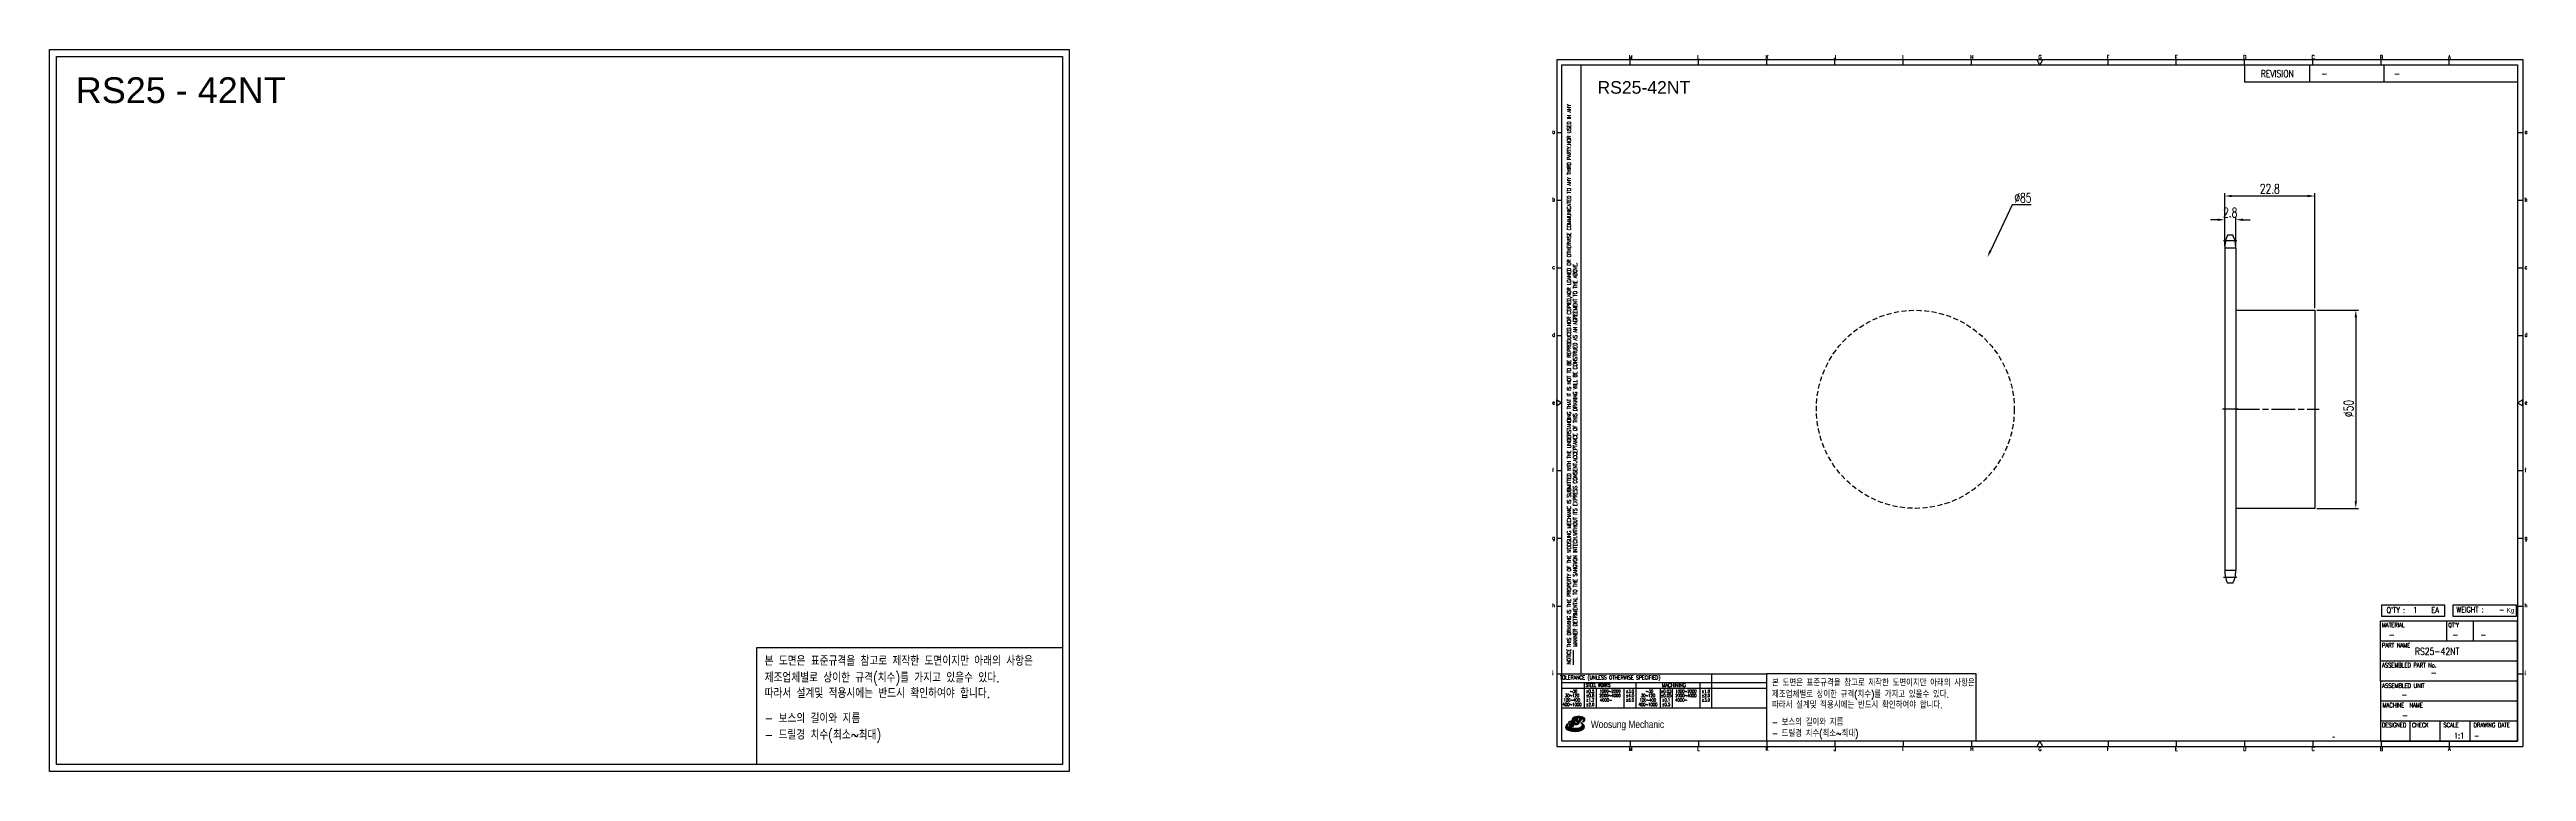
# Model space of a CAD drawing. Header units: millimetres. Extents: x -67764 to -67138, y 1720 to 1903.
import ezdxf
from ezdxf.enums import TextEntityAlignment as Align

# ---------------------------------------------------------------- set-up
doc = ezdxf.new("R2010")
doc.units = ezdxf.units.MM
for name, pattern in [('AM_ISO02W050', [7.5, 6, -1.5]), ('AM_ISO02W050x2', [3.75, 3, -0.75]), ('AM_ISO08W050', [18, 12, -1.5, 3, -1.5]), ('AM_ISO08W050x2', [9, 6, -0.75, 1.5, -0.75]), ('HIDDEN', [9.525, 6.35, -3.175])]:
    doc.linetypes.add(name, pattern=pattern)
for name, color, linetype, lineweight in [('AM_3N', 6, 'AM_ISO02W050', 25), ('AM_7', 4, 'AM_ISO08W050', 25), ('AM_7N', 4, 'AM_ISO08W050', 25)]:
    doc.layers.add(name, color=color, linetype=linetype, lineweight=lineweight)
for name, color, linetype in [('S-DIM', 7, 'Continuous'), ('TITLE', 7, 'Continuous'), ('도면레이아웃', 7, 'Continuous')]:
    doc.layers.add(name, color=color, linetype=linetype)
doc.styles.add('HAN', font='ROMANS.shx', dxfattribs={"width": 0.7, "bigfont": 'whgtxt.shx'})
doc.styles.add('HKD_ST2', font='romans.shx', dxfattribs={"width": 0.7, "height": 4, "bigfont": '@extfont2.shx'})
doc.styles.add('HSG', font='SIMPLEX.shx', dxfattribs={"width": 0.7, "bigfont": 'HSG.shx'})
doc.styles.add('ROMANS', font='romans.shx', dxfattribs={"width": 0.7, "bigfont": 'whgtxt.shx'})
doc.styles.add('SLDTEXTSTYLE4', font='arial.ttf', dxfattribs={"width": 0.8})
doc.styles.get("Standard").update_dxf_attribs({"font": 'arial.ttf'})
doc.dimstyles.new('APP3.5', dxfattribs={"dimtxt": 2.4, "dimasz": 1.8, "dimexe": 0.7, "dimexo": 0.5, "dimgap": 0.6, "dimtad": 1, "dimtoh": 1, "dimdec": 1, "dimrnd": 0.01, "dimzin": 9, "dimdsep": 46, "dimtxsty": 'HSG', "dimcen": 0, "dimclrd": 1, "dimclre": 1, "dimclrt": 256, "dimazin": 2, "dimtp": 1, "dimtm": 1, "dimtfac": 0.5, "dimtdec": 1, "dimtofl": 0, "dimtmove": 0, "dimatfit": 3, "dimfxl": 0, "dimtvp": 1, "dimtolj": 2, "dimlwd": -1, "dimlwe": -1, "dimarcsym": 0})

# ---------------------------------------------------------------- blocks, each defined once
blk = doc.blocks.new('fyjkfytuj')
for p, q in [((-66537.93, 409.63), (-66517.93, 409.63)), ((-66517.93, 409.63), (-66517.93, 359.63)), ((-66517.93, 359.63), (-66537.93, 359.63))]:
    blk.add_line(p, q)
at = {"layer": 'AM_7N', "linetype": 'AM_ISO08W050x2'}
blk.add_line((-66537.93, 384.63), (-66516.85, 384.63), dxfattribs=at)
blk = doc.blocks.new('notice1')
at = {"color": 4}
blk.add_lwpolyline([(-22142.12, 1735.9), (-22053.8, 1735.9), (-22053.8, 1702.07), (-22142.12, 1702.07)], close=True, dxfattribs=at)
at = {"color": 4, "style": 'HAN', "width": 0.8}
for s, p in [('본 도면은 표준규격을 참고로 제작한 도면이지만 아래의 사항은', (-22139.9, 1730.62)), ('제조업체별로 상이한 규격(치수)를 가지고 있을수 있다.', (-22139.9, 1725.78)), ('따라서 설계및 적용시에는 반드시 확인하여야 합니다.', (-22139.9, 1721.28)), ('- 보스의 길이와 지름', (-22139.9, 1714.03)), ('- 드릴경 치수(최소~최대)', (-22139.9, 1709.27))]:
    blk.add_text(s, height=2.7949, dxfattribs=at).set_placement(p)
blk = doc.blocks.new('SUYWSHJH')
at = {"layer": '도면레이아웃'}
h = blk.add_hatch(color=10, dxfattribs=at)
h.paths.add_polyline_path([(1.54, 35.18), (1.55, 34.97), (1.78, 35.03), (2.05, 35.42), (1.91, 35.45), (1.73, 35.17), (1.74, 35.44), (1.55, 35.41), (1.29, 35.04), (1.3, 35.33), (0.94, 35.21), (1.03, 34.8), (1.34, 34.88)])
edge = h.paths.add_edge_path()
edge.add_ellipse((1.8, 35.42), major_axis=(-0.53, 0), ratio=0.487785, start_angle=122.3607, end_angle=403.3957)
edge.add_line((1.41, 35.24), (1.42, 35.26))
edge.add_ellipse((1.8, 35.34), major_axis=(-0.423, 0), ratio=0.444396, start_angle=131.5898, end_angle=386.1941, ccw=False)
edge = h.paths.add_edge_path()
edge.add_ellipse((1.51, 34.81), major_axis=(-0.793, 0), ratio=0.480113, start_angle=314.6763, end_angle=590.8521)
edge.add_ellipse((1.5, 34.96), major_axis=(-0.62, 0), ratio=0.43311, start_angle=331.7024, end_angle=574.4249, ccw=False)
for p, q in [((0, 90.12), (80.15, 90.12)), ((0, 90.12), (0, 33.19)), ((6.09, 89.69), (6.09, 90.12)), ((11.75, 89.69), (11.75, 90.12)), ((17.42, 89.69), (17.42, 90.12)), ((23.08, 89.69), (23.08, 90.12)), ((28.75, 89.69), (28.75, 90.12)), ((34.41, 89.69), (34.41, 90.12)), ((45.74, 89.69), (45.74, 90.12)), ((51.4, 89.69), (51.4, 90.12)), ((57.07, 89.69), (57.07, 90.12)), ((62.73, 89.69), (62.73, 90.12)), ((68.4, 89.69), (68.4, 90.12)), ((74.06, 89.69), (74.06, 90.12)), ((80.15, 90.12), (80.15, 33.19)), ((0, 84.09), (0.42, 84.09)), ((79.73, 84.09), (80.15, 84.09)), ((0, 78.48), (0.42, 78.48)), ((79.73, 78.48), (80.15, 78.48)), ((0, 72.87), (0.42, 72.87)), ((79.73, 72.87), (80.15, 72.87)), ((0, 67.26), (0.42, 67.26)), ((79.73, 67.26), (80.15, 67.26)), ((0, 56.05), (0.42, 56.05)), ((79.73, 56.05), (80.15, 56.05)), ((0, 50.44), (0.42, 50.44)), ((79.73, 50.44), (80.15, 50.44)), ((0, 44.83), (0.42, 44.83)), ((79.73, 44.83), (80.15, 44.83)), ((1.38, 39.95), (1.38, 41.17)), ((0, 39.22), (0.42, 39.22)), ((79.73, 39.22), (80.15, 39.22)), ((0, 33.19), (80.15, 33.19)), ((6.09, 33.62), (6.09, 33.19)), ((11.75, 33.62), (11.75, 33.19)), ((17.42, 33.62), (17.42, 33.19)), ((23.08, 33.62), (23.08, 33.19)), ((28.75, 33.62), (28.75, 33.19)), ((34.41, 33.62), (34.41, 33.19)), ((45.74, 33.62), (45.74, 33.19)), ((51.4, 33.62), (51.4, 33.19)), ((57.07, 33.62), (57.07, 33.19)), ((62.73, 33.62), (62.73, 33.19)), ((68.4, 33.62), (68.4, 33.19)), ((74.06, 33.62), (74.06, 33.19))]:
    blk.add_line(p, q)
at = {"color": 2}
for p, q in [((2.02, 39.22), (2.02, 89.69)), ((0.42, 39.22), (17.42, 39.22)), ((12.82, 39.22), (12.82, 36.38)), ((17.42, 33.62), (17.42, 39.22)), ((0.42, 38.49), (17.42, 38.49)), ((0.42, 38.01), (17.42, 38.01)), ((2.26, 38.49), (2.26, 36.38)), ((3.26, 38.01), (3.26, 36.38)), ((5.56, 38.01), (5.56, 36.38)), ((6.56, 38.5), (6.56, 36.38)), ((8.56, 38.01), (8.56, 36.38)), ((9.56, 38.03), (9.56, 36.38)), ((11.86, 38.49), (11.86, 36.38)), ((0.42, 36.38), (17.42, 36.38))]:
    blk.add_line(p, q, dxfattribs=at)
at = {"color": 6, "ltscale": 0.5}
for p, q in [((57.07, 89.69), (57.07, 88.25)), ((62.47, 89.69), (62.47, 88.25)), ((68.64, 89.69), (68.64, 88.25)), ((79.73, 88.25), (57.07, 88.25)), ((68.34, 38.59), (68.34, 43.56)), ((79.73, 43.56), (68.34, 43.56)), ((73.83, 43.56), (73.83, 41.91)), ((76.04, 43.56), (76.04, 41.91)), ((79.73, 38.59), (79.73, 43.56)), ((79.73, 41.91), (68.34, 41.91)), ((79.73, 40.25), (68.34, 40.25)), ((68.34, 38.59), (68.34, 33.62)), ((79.73, 38.59), (68.34, 38.59)), ((79.73, 33.62), (79.73, 38.59)), ((79.73, 36.93), (68.34, 36.93)), ((79.73, 35.27), (68.34, 35.27)), ((70.82, 33.62), (70.82, 35.27)), ((73.31, 33.62), (73.31, 35.27)), ((75.8, 33.62), (75.8, 35.27)), ((68.34, 33.62), (79.73, 33.62))]:
    blk.add_line(p, q, dxfattribs=at)
for points in [[(0.42, 89.69), (79.73, 89.69), (79.73, 33.62), (0.42, 33.62)], [(40.08, 89.69), (39.83, 90.12), (40.32, 90.12)], [(0.42, 61.68), (0, 61.43), (0, 61.92)], [(79.73, 61.68), (80.15, 61.43), (80.15, 61.92)], [(40.08, 33.62), (39.83, 33.19), (40.32, 33.19)]]:
    blk.add_lwpolyline(points, close=True)
at = {"layer": 'TITLE', "color": 20}
for p, q in [((68.45, 43.96), (68.45, 44.94)), ((68.45, 44.94), (73.65, 44.94)), ((73.65, 43.96), (68.45, 43.96)), ((73.65, 44.94), (73.65, 43.96)), ((74.39, 43.96), (74.39, 44.94)), ((74.39, 44.94), (79.6, 44.94)), ((79.6, 43.96), (74.39, 43.96)), ((79.6, 44.94), (79.6, 43.96))]:
    blk.add_line(p, q, dxfattribs=at)
at = {"layer": '도면레이아웃'}
for p, q in [((1.3, 35.33), (0.94, 35.21)), ((1.22, 35.21), (1.31, 34.8)), ((1.22, 35.21), (1.22, 35.21)), ((1.55, 35.41), (1.29, 35.04)), ((1.29, 35.04), (1.3, 35.33)), ((1.34, 34.88), (1.54, 35.18)), ((1.42, 35.26), (1.41, 35.24)), ((1.54, 35.18), (1.55, 34.97)), ((1.74, 35.44), (1.55, 35.41)), ((1.55, 34.97), (1.78, 35.03)), ((1.91, 35.45), (1.73, 35.17)), ((1.73, 35.17), (1.74, 35.44)), ((1.78, 35.03), (2.05, 35.42)), ((2.05, 35.42), (1.91, 35.45)), ((1.03, 34.8), (1.34, 34.88))]:
    blk.add_line(p, q, dxfattribs=at)
for centre, major_axis, ratio, start_param, end_param in [((1.51, 34.81), (-0.793, 0), 0.480113, 5.492138, 10.312315), ((1.5, 34.96), (-0.62, 0), 0.43311, 5.789299, 10.025607), ((1.8, 35.42), (-0.53, 0), 0.487785, 2.135596, 7.040584), ((1.8, 35.34), (-0.423, 0), 0.444396, 2.296675, 6.740358)]:
    blk.add_ellipse(centre, major_axis=major_axis, ratio=ratio, start_param=start_param, end_param=end_param, dxfattribs=at)
at = {"color": 4, "style": 'HKD_ST2', "width": 0.7}
for s, p in [('M', (5.99, 90.16)), ('L', (11.65, 90.16)), ('K', (17.32, 90.16)), ('J', (22.98, 90.16)), ('I', (28.65, 90.16)), ('H', (34.31, 90.16)), ('G', (39.97, 90.16)), ('F', (45.64, 90.16)), ('E', (51.3, 90.16)), ('D', (56.97, 90.16)), ('C', (62.63, 90.16)), ('B', (68.3, 90.16)), ('A', (73.96, 90.16)), ('a', (-0.39, 83.98)), ('a', (80.31, 83.97)), ('b', (-0.39, 78.37)), ('b', (80.31, 78.36)), ('c', (-0.39, 72.76)), ('c', (80.31, 72.75)), ('d', (-0.39, 67.15)), ('d', (80.31, 67.15)), ('e', (-0.39, 61.54)), ('e', (80.31, 61.54)), ('f', (-0.39, 55.94)), ('f', (80.31, 55.93)), ('g', (-0.39, 50.33)), ('g', (80.31, 50.32)), ('h', (-0.39, 44.72)), ('h', (80.31, 44.72)), ('i', (-0.39, 39.11)), ('i', (80.31, 39.11)), ('M', (5.99, 32.82)), ('L', (11.65, 32.82)), ('K', (17.32, 32.82)), ('J', (22.98, 32.82)), ('I', (28.65, 32.82)), ('H', (34.31, 32.82)), ('G', (39.97, 32.82)), ('F', (45.64, 32.82)), ('E', (51.3, 32.82)), ('D', (56.97, 32.82)), ('C', (62.63, 32.82)), ('B', (68.3, 32.82)), ('A', (73.96, 32.82))]:
    blk.add_text(s, height=0.326, dxfattribs=at).set_placement(p)
for s, height, style, width, p in [('REVISION', 0.581, 'HAN', 0.8, (58.41, 88.66)), ('-', 0.581, 'HAN', 0.8, (63.43, 88.66)), ('-', 0.581, 'HAN', 0.8, (69.47, 88.66)), ("Q'TY : ", 0.475, 'HKD_ST2', 0.7, (68.86, 44.25)), ('1', 0.475, 'HKD_ST2', 0.7, (71.07, 44.27)), ('EA', 0.475, 'HKD_ST2', 0.7, (72.58, 44.25)), ('WEIGHT : ', 0.475, 'HKD_ST2', 0.7, (74.65, 44.29)), ('-', 0.581, 'HAN', 0.8, (69.03, 42.16)), ('-', 0.581, 'HAN', 0.8, (74.29, 42.16)), ('-', 0.581, 'HAN', 0.8, (76.62, 42.16)), ('-', 0.581, 'HAN', 0.8, (72.51, 39.01)), ('-', 0.581, 'HAN', 0.8, (70.07, 37.19)), ('-', 0.581, 'HAN', 0.8, (70.13, 35.48)), ('1:1', 0.475, 'HKD_ST2', 0.7, (74.46, 33.85)), ('-', 0.475, 'HKD_ST2', 0.7, (76.11, 33.84))]:
    blk.add_text(s, height=height, dxfattribs=dict(style=style, width=width)).set_placement(p)
at = {"color": 2, "style": 'HKD_ST2', "width": 0.7}
for s, p in [(' THIS DRAWING IS THE PROPERTY OF THE WOOSUNG MECHANIC IS SUBMITTED WITH THE UNDERSTANDING THAT IT IS NOT TO BE REPRODUCED.NOR COPIED,NOR LOANED OR OTHERWISE COMMUNICATED TO ANY THIRD PARTY.NOR USED IN ANY', (1.17, 41.22)), ('MANNER DETRIMENTAL TO THE SANGWON INTECH.WITHOUT ITS EXPRESS CONSENT.ACCEPTANCE OF THIS DRAWING WILL BE CONSTRUED AS AN AGREEMENT TO THE ABOVE.', (1.67, 41.45))]:
    blk.add_text(s, height=0.32627, rotation=90, dxfattribs=at).set_placement(p)
at = {"color": 4, "style": 'HKD_ST2', "width": 0.7}
for s, height, p in [('MATERIAL', 0.365, (68.47, 43.43)), ("QT'Y", 0.365, (73.97, 43.43)), ('PART NAME', 0.365, (68.47, 41.76)), ('ASSEMBLED PART No.', 0.3651, (68.47, 40.11)), ('ASSEMBLED UNIT', 0.3651, (68.49, 38.41)), ('DESIGNED', 0.365, (68.47, 35.14)), ('MACHINE  NAME', 0.3651, (68.53, 36.79)), ('CHECK', 0.365, (70.96, 35.14)), ('SCALE', 0.365, (73.57, 35.15)), ('DRAWING DATE', 0.3651, (76.07, 35.14))]:
    blk.add_text(s, height=height, dxfattribs=at).set_placement(p, align=Align.TOP_LEFT)
at = {"style": 'HKD_ST2', "width": 0.7}
blk.add_text('-', height=0.475, dxfattribs=at).set_placement((78.61, 44.29), align=Align.RIGHT)
blk.add_text('NOTICE', height=0.326, rotation=90, dxfattribs=at).set_placement((1.16, 39.99))
for s, height, style, width, p in [('TOLERANCE (UNLESS OTHERWISE SPECIFIED)', 0.3263, 'HKD_ST2', 0.7, (4.42, 38.9)), ('-', 0.326, 'ROMANS', 0.65, (64.47, 33.98))]:
    blk.add_text(s, height=height, dxfattribs=dict(style=style, width=width)).set_placement(p, align=Align.MIDDLE_CENTER)
at = {"color": 4, "style": 'HKD_ST2', "width": 0.7}
for s, p in [('120%%126400', (1.24, 37.04)), ('30%%126120', (1.26, 37.41)), ('%%12630', (1.39, 37.76)), ('4000%%126', (4.06, 37.04)), ('2000%%1264000', (4.41, 37.41)), ('1000%%1262000', (4.41, 37.76)), ('120%%126400', (7.54, 37.04)), ('30%%126120', (7.56, 37.41)), ('%%12630', (7.69, 37.76)), ('4000%%126', (10.32, 37.04)), ('2000%%1264000', (10.71, 37.41)), ('1000%%1262000', (10.71, 37.76)), ('400%%1261000', (1.26, 36.67)), ('400%%1261000', (7.56, 36.67))]:
    blk.add_text(s, height=0.261, dxfattribs=at).set_placement(p, align=Align.MIDDLE_CENTER)
for s, height, p in [('%%P0.5', 0.261, (2.76, 37.76)), ('%%P0.8', 0.261, (2.76, 37.41)), ('%%P1.2', 0.261, (2.76, 37.04)), ('STEEL WORKS', 0.261, (3.42, 38.27)), ('%%P3.0', 0.261, (6.06, 37.76)), ('%%P4.0', 0.261, (6.06, 37.41)), ('%%P6.0', 0.261, (6.06, 37.04)), ('%%P0.03', 0.261, (9.06, 37.76)), ('%%P0.05', 0.261, (9.06, 37.41)), ('%%P0.1', 0.261, (9.06, 37.04)), ('MACHINING', 0.326, (9.71, 38.27)), ('%%P1.0', 0.261, (12.36, 37.76)), ('%%P2.0', 0.261, (12.36, 37.41)), ('%%P3.0', 0.261, (12.36, 37.04)), ('%%P2.0', 0.261, (2.76, 36.67)), ('%%P0.5', 0.261, (9.06, 36.67))]:
    blk.add_text(s, height=height, dxfattribs=at).set_placement(p, align=Align.MIDDLE)
at = {"color": 1, "style": 'SLDTEXTSTYLE4', "width": 0.8}
blk.add_text('Woosung Mechanic', height=0.6196, dxfattribs=at).set_placement((2.82, 34.71))
at = {"layer": 'TITLE', "width": 0.8}
blk.add_text('Kg', height=0.379, dxfattribs=at).set_placement((78.81, 44.29))
blk = doc.blocks.new('*D18')
at = {"layer": 'Defpoints', "color": 0, "transparency": 16777216}
for p in [(-67211.61, 1859.58), (-67214.41, 1852.45), (-67211.61, 1852.45)]:
    blk.add_point(p, dxfattribs=at)
at = {"layer": 'S-DIM', "color": 1, "transparency": 16777216}
for p, q in [((-67216.21, 1859.58), (-67218.01, 1859.58)), ((-67214.41, 1852.95), (-67214.41, 1860.28)), ((-67211.61, 1852.95), (-67211.61, 1860.28)), ((-67209.81, 1859.58), (-67208.01, 1859.58))]:
    blk.add_line(p, q, dxfattribs=at)
for points in [[(-67216.21, 1859.88), (-67216.21, 1859.28), (-67214.41, 1859.58)], [(-67209.81, 1859.88), (-67209.81, 1859.28), (-67211.61, 1859.58)]]:
    blk.add_solid(points, dxfattribs=at)
at = {"layer": 'S-DIM', "transparency": 16777216, "insert": (-67213.01, 1861.38), "char_height": 2.4, "attachment_point": 5, "style": 'HSG'}
blk.add_mtext('\\A2;2.8', dxfattribs=at)
blk = doc.blocks.new('*D19')
at = {"layer": 'Defpoints', "color": 0, "transparency": 16777216}
for p in [(-67191.61, 1865.58), (-67214.41, 1852.45), (-67191.61, 1836.75)]:
    blk.add_point(p, dxfattribs=at)
at = {"layer": 'S-DIM', "color": 1, "transparency": 16777216}
for p, q in [((-67214.41, 1852.95), (-67214.41, 1866.28)), ((-67212.61, 1865.58), (-67193.41, 1865.58)), ((-67191.61, 1837.25), (-67191.61, 1866.28))]:
    blk.add_line(p, q, dxfattribs=at)
for points in [[(-67212.61, 1865.88), (-67212.61, 1865.28), (-67214.41, 1865.58)], [(-67193.41, 1865.88), (-67193.41, 1865.28), (-67191.61, 1865.58)]]:
    blk.add_solid(points, dxfattribs=at)
at = {"layer": 'S-DIM', "transparency": 16777216, "insert": (-67203.01, 1867.38), "char_height": 2.4, "attachment_point": 5, "style": 'HSG'}
blk.add_mtext('\\A2;22.8', dxfattribs=at)
blk = doc.blocks.new('*D20')
at = {"layer": 'Defpoints', "color": 0, "transparency": 16777216}
for p in [(-67191.61, 1836.75), (-67191.61, 1786.75), (-67181.29, 1786.75)]:
    blk.add_point(p, dxfattribs=at)
at = {"layer": 'S-DIM', "color": 1, "transparency": 16777216}
for p, q in [((-67191.11, 1836.75), (-67180.59, 1836.75)), ((-67181.29, 1834.95), (-67181.29, 1788.55)), ((-67191.11, 1786.75), (-67180.59, 1786.75))]:
    blk.add_line(p, q, dxfattribs=at)
for points in [[(-67181.59, 1834.95), (-67180.99, 1834.95), (-67181.29, 1836.75)], [(-67181.59, 1788.55), (-67180.99, 1788.55), (-67181.29, 1786.75)]]:
    blk.add_solid(points, dxfattribs=at)
at = {"layer": 'S-DIM', "transparency": 16777216, "insert": (-67183.09, 1811.95), "char_height": 2.4, "attachment_point": 5, "rotation": 90, "style": 'HSG'}
blk.add_mtext('\\A2;%%c50', dxfattribs=at)
blk = doc.blocks.new('*D21')
at = {"layer": 'Defpoints', "color": 0, "transparency": 16777216}
for p in [(-67274.37, 1850.14), (-67310.77, 1773.36)]:
    blk.add_point(p, dxfattribs=at)
at = {"layer": 'S-DIM', "color": 1, "transparency": 16777216}
for p, q in [((-67268.11, 1863.33), (-67273.6, 1851.77)), ((-67263.27, 1863.33), (-67268.11, 1863.33))]:
    blk.add_line(p, q, dxfattribs=at)
blk.add_solid([(-67273.87, 1851.89), (-67273.32, 1851.64), (-67274.37, 1850.14)], dxfattribs=at)
at = {"layer": 'S-DIM', "transparency": 16777216, "insert": (-67265.39, 1865.13), "char_height": 2.4, "attachment_point": 5, "style": 'HSG'}
blk.add_mtext('\\A2;∅85', dxfattribs=at)

msp = doc.modelspace()

# ---------------------------------------------------------------- linework, layer by layer
for p, q in [((-67214.41, 1852.45), (-67214.41, 1771.06)), ((-67212.31, 1855.65), (-67213.7, 1855.65)), ((-67211.61, 1852.45), (-67211.61, 1771.06)), ((-67212.31, 1767.86), (-67213.7, 1767.86))]:
    msp.add_line(p, q)
for points in [[(-67763.95, 1902.52), (-67506.33, 1902.52), (-67506.33, 1720.37), (-67763.95, 1720.37)], [(-67762.21, 1900.79), (-67508.07, 1900.79), (-67508.07, 1722.1), (-67762.21, 1722.1)]]:
    msp.add_lwpolyline(points, close=True)
at = {"color": 4}
msp.add_lwpolyline([(-67330.1, 1745.04), (-67277.25, 1745.04), (-67277.25, 1727.97), (-67330.1, 1727.97)], close=True, dxfattribs=at)
at = {"color": 2, "linetype": 'HIDDEN', "ltscale": 0.2}
msp.add_circle((-67292.57, 1811.75), 25, dxfattribs=at)
for centre, start, end in [((-67206.81, 1852.45), 155.09894, 180), ((-67219.21, 1852.45), 0, 24.90106), ((-67206.81, 1771.06), 180, 204.90106), ((-67219.21, 1771.06), 335.09894, 0)]:
    msp.add_arc(centre, 7.6, start, end)
at = {"layer": 'AM_3N', "linetype": 'AM_ISO02W050x2'}
for p, q in [((-67211.61, 1852.45), (-67214.41, 1852.45)), ((-67211.61, 1771.06), (-67214.41, 1771.06))]:
    msp.add_line(p, q, dxfattribs=at)
at = {"layer": 'AM_7', "linetype": 'AM_ISO08W050x2'}
for p, q in [((-67211.33, 1854.25), (-67214.72, 1854.25)), ((-67211.02, 1811.75), (-67214.99, 1811.75)), ((-67211.33, 1769.26), (-67214.72, 1769.26))]:
    msp.add_line(p, q, dxfattribs=at)

# ---------------------------------------------------------------- block references
for name, p, xscale, yscale, zscale in [('SUYWSHJH', (-67383.13, 1625.63), 3.0443459904, 3.0443459904, 3.0443459904), ('notice1', (-48241.87, 235.18), 0.8735999999999999, 0.8735999999999999, 0.8735999999999999)]:
    msp.add_blockref(name, p, dxfattribs=dict(xscale=xscale, yscale=yscale, zscale=zscale))
msp.add_blockref('fyjkfytuj', (-673.67, 1427.12))

# ---------------------------------------------------------------- texts
msp.add_text('RS25 - 42NT', height=6.5055).set_placement((-67757.31, 1889.03))
at = {"color": 2}
msp.add_text('RS25-42NT', height=3.181, dxfattribs=at).set_placement((-67372.88, 1891.39))
at = {"style": 'HAN', "width": 0.8}
msp.add_text('RS25-42NT', height=1.768, dxfattribs=at).set_placement((-67166.35, 1749.79))
at = {"color": 4, "style": 'HAN', "width": 0.8}
for s, p in [('제조업체별로 상이한 규격(치수)를 가지고 있을수 있다.', (-67328.78, 1738.98)), ('본 도면은 표준규격을 참고로 제작한 도면이지만 아래의 사항은', (-67328.78, 1741.88)), ('따라서 설계및 적용시에는 반드시 확인하여야 합니다.', (-67328.78, 1736.29)), ('- 보스의 길이와 지름', (-67328.78, 1731.95)), ('- 드릴경 치수(최소~최대)', (-67328.78, 1729.1))]:
    msp.add_text(s, height=1.6724, dxfattribs=at).set_placement(p)

# ---------------------------------------------------------------- dimensions: what is measured, and where the dimension line sits
at = {"layer": 'S-DIM'}
dim = msp.add_diameter_dim_2p(p1=(-67310.77, 1773.36), p2=(-67274.37, 1850.14), dimstyle='APP3.5', dxfattribs=at)
dim.commit()
dim.dimension.update_dxf_attribs({"geometry": '*D21', "text_midpoint": (-67265.39, 1863.33), "dimtype": 163})
dim = msp.add_linear_dim(base=(-67191.61, 1865.58), p1=(-67214.41, 1852.45), p2=(-67191.61, 1836.75), dimstyle='APP3.5', dxfattribs=at)
dim.commit()
dim.dimension.update_dxf_attribs({"geometry": '*D19', "text_midpoint": (-67203.01, 1867.38)})
dim = msp.add_linear_dim(base=(-67211.61, 1859.58), p1=(-67214.41, 1852.45), p2=(-67211.61, 1852.45), dimstyle='APP3.5', dxfattribs=at)
dim.commit()
dim.dimension.update_dxf_attribs({"geometry": '*D18', "text_midpoint": (-67213.01, 1859.58), "dimtype": 160})
dim = msp.add_linear_dim(base=(-67181.29, 1786.75), p1=(-67191.61, 1836.75), p2=(-67191.61, 1786.75), angle=90, text='%%c<>', dimstyle='APP3.5', dxfattribs=at)
dim.commit()
dim.dimension.update_dxf_attribs({"geometry": '*D20', "text_midpoint": (-67181.29, 1811.95), "dimtype": 160})

doc.saveas('drawing.dxf')
